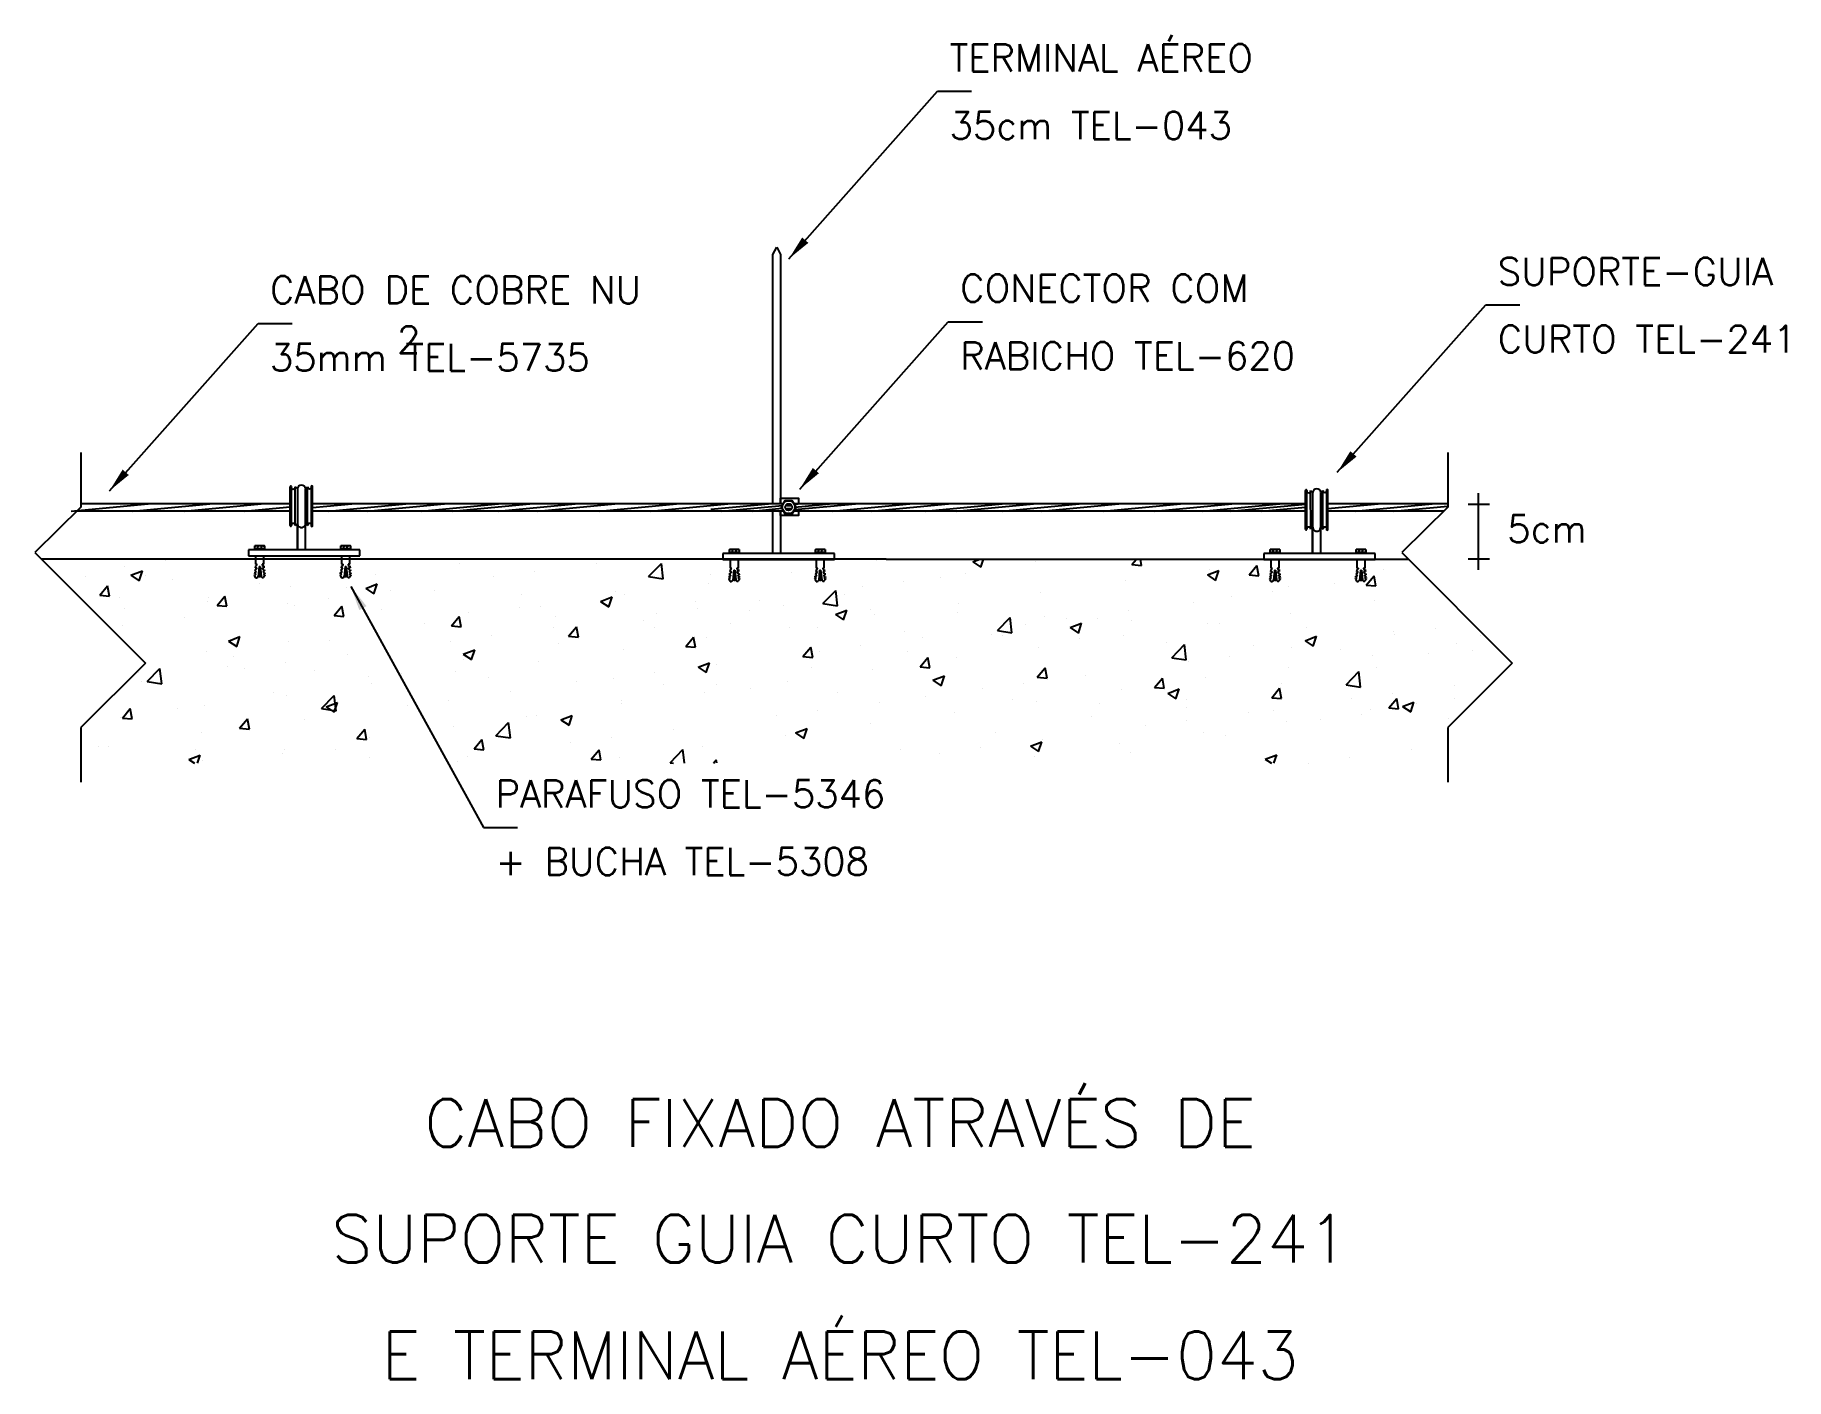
# Model space of a CAD drawing. Header units: millimetres. Extents: x -6308.5 to -6295.7, y -4624.7 to -4614.8.
import ezdxf
from ezdxf.enums import TextEntityAlignment as Align

# ---------------------------------------------------------------- set-up
doc = ezdxf.new("R2010")
doc.units = ezdxf.units.MM
doc.header["$LTSCALE"] = 10
doc.layers.add('Termotécnica', color=7, linetype='Continuous')
doc.styles.add('r140', font='romans.shx')
doc.styles.add('r80', font='romans.shx')

msp = doc.modelspace()

# ---------------------------------------------------------------- texts
at = {"layer": 'Termotécnica', "color": 2, "style": 'r80'}
for s, p in [('TERMINAL AÉREO', (-6301.803, -4615.095)), ('35cm TEL-043', (-6301.803, -4615.592)), ('SUPORTE-GUIA', (-6297.777, -4616.665)), ('CABO DE COBRE NU', (-6306.794, -4616.8)), ('CONECTOR COM', (-6301.725, -4616.787)), ('2', (-6305.861, -4617.166)), ('CURTO TEL-241', (-6297.777, -4617.161)), ('35mm TEL-5735', (-6306.794, -4617.296)), ('RABICHO TEL-620', (-6301.725, -4617.284)), ('5cm', (-6297.707, -4618.555)), ('PARAFUSO TEL-5346', (-6305.138, -4620.502)), ('+ BUCHA TEL-5308', (-6305.138, -4620.998))]:
    msp.add_text(s, height=0.2, dxfattribs=at).set_placement(p)
at = {"layer": 'Termotécnica', "color": 5, "style": 'r140'}
for s, p in [('CABO FIXADO ATRAVÉS DE', (-6302.607, -4623.099)), ('SUPORTE GUIA CURTO TEL-241', (-6302.607, -4623.95)), ('E TERMINAL AÉREO TEL-043', (-6302.607, -4624.805))]:
    msp.add_text(s, height=0.35, dxfattribs=at).set_placement(p, align=Align.BOTTOM_CENTER)

# ---------------------------------------------------------------- blocks, each defined once
blk = doc.blocks.new('*X2')
at = {"color": 0}
for p, q in [((-0.307, 6.436), (-0.307, 6.436)), ((0.615, 6.459), (0.615, 6.459)), ((8.395, 6.442), (8.395, 6.442)), ((9.575, 6.426), (9.664, 6.46)), ((9.675, 6.359), (9.709, 6.46)), ((10.746, 6.452), (10.746, 6.452)), ((11.523, 6.392), (11.58, 6.46)), ((11.643, 6.382), (11.628, 6.46)), ((-1.287, 6.251), (-1.287, 6.251)), ((-0.808, 6.37), (-0.808, 6.37)), ((-0.728, 6.261), (-0.588, 6.315)), ((-0.728, 6.261), (-0.628, 6.194)), ((-0.628, 6.194), (-0.588, 6.315)), ((-0.552, 6.258), (-0.552, 6.258)), ((2.268, 6.27), (2.268, 6.27)), ((3.295, 6.411), (3.295, 6.411)), ((3.708, 6.245), (3.708, 6.245)), ((4.209, 6.311), (4.209, 6.311)), ((4.967, 6.41), (4.967, 6.41)), ((5.608, 6.245), (5.764, 6.407)), ((5.608, 6.245), (5.786, 6.217)), ((5.786, 6.217), (5.764, 6.407)), ((6.364, 6.266), (6.364, 6.266)), ((7.356, 6.292), (7.356, 6.292)), ((9.176, 6.228), (9.176, 6.228)), ((9.483, 6.285), (9.483, 6.285)), ((9.575, 6.426), (9.675, 6.359)), ((10.342, 6.428), (10.342, 6.428)), ((11.523, 6.392), (11.643, 6.382)), ((12.45, 6.266), (12.59, 6.319)), ((12.45, 6.266), (12.549, 6.199)), ((12.474, 6.336), (12.474, 6.336)), ((12.549, 6.199), (12.59, 6.319)), ((12.958, 6.267), (13.054, 6.382)), ((12.958, 6.267), (13.077, 6.256)), ((13.077, 6.256), (13.054, 6.382)), ((14.392, 6.141), (14.489, 6.256)), ((14.512, 6.131), (14.489, 6.256)), ((14.605, 6.329), (14.605, 6.329)), ((-1.11, 6.018), (-1.014, 6.132)), ((-1.11, 6.018), (-0.99, 6.007)), ((-0.99, 6.007), (-1.014, 6.132)), ((-0.219, 6.206), (-0.219, 6.206)), ((0.325, 5.892), (0.421, 6.007)), ((0.444, 5.882), (0.421, 6.007)), ((0.848, 6.161), (0.848, 6.161)), ((1.229, 6.12), (1.229, 6.12)), ((1.916, 6.116), (1.916, 6.116)), ((2.147, 6.101), (2.287, 6.155)), ((2.147, 6.101), (2.246, 6.034)), ((2.246, 6.034), (2.287, 6.155)), ((2.445, 6.078), (2.445, 6.078)), ((2.984, 6.071), (2.984, 6.071)), ((4.051, 6.026), (4.051, 6.026)), ((5.198, 6.066), (5.198, 6.066)), ((5.319, 6.023), (5.319, 6.023)), ((6.346, 6.164), (6.346, 6.164)), ((7.742, 5.914), (7.898, 6.076)), ((7.92, 5.886), (7.898, 6.076)), ((8.01, 6.028), (8.01, 6.028)), ((8.225, 6.12), (8.225, 6.12)), ((8.725, 6.186), (8.725, 6.186)), ((10.408, 6.045), (10.408, 6.045)), ((11.447, 6.195), (11.447, 6.195)), ((13.242, 6.061), (13.242, 6.061)), ((13.439, 6.128), (13.439, 6.128)), ((13.999, 6.16), (13.999, 6.16)), ((14.392, 6.141), (14.512, 6.131)), ((-0.865, 5.983), (-0.865, 5.983)), ((-0.808, 5.851), (-0.808, 5.851)), ((0.203, 5.937), (0.203, 5.937)), ((0.219, 5.992), (0.219, 5.992)), ((0.325, 5.892), (0.444, 5.882)), ((1.187, 5.913), (1.187, 5.913)), ((1.27, 5.892), (1.27, 5.892)), ((1.688, 5.979), (1.688, 5.979)), ((1.759, 5.767), (1.855, 5.881)), ((1.879, 5.756), (1.855, 5.881)), ((2.338, 5.847), (2.338, 5.847)), ((3.405, 5.802), (3.405, 5.802)), ((4.031, 5.866), (4.031, 5.866)), ((4.281, 5.873), (4.281, 5.873)), ((5.021, 5.941), (5.161, 5.995)), ((5.021, 5.941), (5.12, 5.874)), ((5.119, 5.98), (5.119, 5.98)), ((5.12, 5.874), (5.161, 5.995)), ((5.704, 5.788), (5.704, 5.788)), ((6.187, 5.935), (6.187, 5.935)), ((6.204, 5.854), (6.204, 5.854)), ((6.843, 5.827), (6.843, 5.827)), ((6.962, 5.953), (6.962, 5.953)), ((7.254, 5.89), (7.254, 5.89)), ((7.742, 5.914), (7.92, 5.886)), ((7.895, 5.781), (8.035, 5.835)), ((7.995, 5.714), (8.035, 5.835)), ((8.322, 5.845), (8.322, 5.845)), ((9.39, 5.8), (9.39, 5.8)), ((9.398, 5.917), (9.398, 5.917)), ((11.478, 5.828), (11.478, 5.828)), ((12.273, 5.928), (12.273, 5.928)), ((12.741, 5.995), (12.741, 5.995)), ((13.46, 5.798), (13.46, 5.798)), ((14.498, 5.948), (14.498, 5.948)), ((-0.833, 5.647), (-0.833, 5.647)), ((-0.076, 5.746), (-0.076, 5.746)), ((1.759, 5.767), (1.879, 5.756)), ((2.244, 5.604), (2.244, 5.604)), ((2.865, 5.666), (2.865, 5.666)), ((3.194, 5.641), (3.29, 5.756)), ((3.194, 5.641), (3.313, 5.631)), ((3.27, 5.745), (3.27, 5.745)), ((3.313, 5.631), (3.29, 5.756)), ((4.44, 5.621), (4.44, 5.621)), ((4.473, 5.757), (4.473, 5.757)), ((4.628, 5.516), (4.724, 5.63)), ((4.748, 5.505), (4.724, 5.63)), ((5.541, 5.712), (5.541, 5.712)), ((5.677, 5.627), (5.677, 5.627)), ((6.608, 5.667), (6.608, 5.667)), ((7.332, 5.626), (7.332, 5.626)), ((7.676, 5.622), (7.676, 5.622)), ((7.895, 5.781), (7.995, 5.714)), ((8.371, 5.776), (8.371, 5.776)), ((8.744, 5.577), (8.744, 5.577)), ((9.877, 5.583), (10.033, 5.745)), ((9.877, 5.583), (10.055, 5.555)), ((10.055, 5.555), (10.033, 5.745)), ((10.22, 5.663), (10.22, 5.663)), ((10.457, 5.755), (10.457, 5.755)), ((10.721, 5.729), (10.721, 5.729)), ((10.769, 5.621), (10.909, 5.674)), ((10.769, 5.621), (10.869, 5.554)), ((10.869, 5.554), (10.909, 5.674)), ((11.106, 5.728), (11.106, 5.728)), ((11.525, 5.71), (11.525, 5.71)), ((12.449, 5.67), (12.449, 5.67)), ((12.593, 5.665), (12.593, 5.665)), ((13.66, 5.62), (13.66, 5.62)), ((14.728, 5.575), (14.728, 5.575)), ((15.237, 5.604), (15.237, 5.604)), ((0.466, 5.456), (0.606, 5.51)), ((0.466, 5.456), (0.566, 5.389)), ((0.566, 5.389), (0.606, 5.51)), ((1.205, 5.454), (1.205, 5.454)), ((1.699, 5.466), (1.699, 5.466)), ((3.182, 5.456), (3.182, 5.456)), ((3.683, 5.522), (3.683, 5.522)), ((4.511, 5.427), (4.511, 5.427)), ((4.628, 5.516), (4.748, 5.505)), ((6.063, 5.39), (6.159, 5.505)), ((6.063, 5.39), (6.182, 5.38)), ((6.182, 5.38), (6.159, 5.505)), ((6.322, 5.498), (6.322, 5.498)), ((7.497, 5.265), (7.594, 5.379)), ((7.617, 5.254), (7.594, 5.379)), ((8.199, 5.397), (8.199, 5.397)), ((8.957, 5.497), (8.957, 5.497)), ((9.811, 5.531), (9.811, 5.531)), ((9.94, 5.528), (9.94, 5.528)), ((10.384, 5.379), (10.384, 5.379)), ((10.879, 5.486), (10.879, 5.486)), ((11.422, 5.529), (11.422, 5.529)), ((11.947, 5.441), (11.947, 5.441)), ((12.011, 5.252), (12.167, 5.414)), ((12.189, 5.224), (12.167, 5.414)), ((13.014, 5.396), (13.014, 5.396)), ((13.473, 5.372), (13.473, 5.372)), ((13.644, 5.46), (13.784, 5.514)), ((13.644, 5.46), (13.743, 5.393)), ((13.743, 5.393), (13.784, 5.514)), ((14.736, 5.538), (14.736, 5.538)), ((15.501, 5.423), (15.501, 5.423)), ((15.796, 5.529), (15.796, 5.529)), ((0.195, 5.326), (0.195, 5.326)), ((0.451, 5.144), (0.451, 5.144)), ((0.532, 5.265), (0.532, 5.265)), ((1.162, 5.19), (1.162, 5.19)), ((1.919, 5.29), (1.919, 5.29)), ((3.34, 5.296), (3.48, 5.35)), ((3.34, 5.296), (3.44, 5.229)), ((3.344, 5.227), (3.344, 5.227)), ((3.44, 5.229), (3.48, 5.35)), ((4.256, 5.207), (4.256, 5.207)), ((5.295, 5.357), (5.295, 5.357)), ((6.215, 5.136), (6.355, 5.19)), ((6.314, 5.069), (6.355, 5.19)), ((6.436, 5.165), (6.436, 5.165)), ((7.497, 5.265), (7.617, 5.254)), ((7.699, 5.331), (7.699, 5.331)), ((8.773, 5.328), (8.773, 5.328)), ((8.932, 5.139), (9.028, 5.254)), ((9.051, 5.129), (9.028, 5.254)), ((9.373, 5.251), (9.373, 5.251)), ((12.011, 5.252), (12.189, 5.224)), ((12.215, 5.206), (12.215, 5.206)), ((12.716, 5.272), (12.716, 5.272)), ((14.082, 5.351), (14.082, 5.351)), ((14.474, 5.282), (14.474, 5.282)), ((15.15, 5.306), (15.15, 5.306)), ((15.689, 5.336), (15.689, 5.336)), ((-0.634, 5.065), (-0.634, 5.065)), ((-0.602, 4.958), (-0.602, 4.958)), ((-0.53, 4.959), (-0.375, 5.121)), ((-0.53, 4.959), (-0.352, 4.931)), ((-0.352, 4.931), (-0.375, 5.121)), ((0.661, 5.124), (0.661, 5.124)), ((1.518, 5.099), (1.518, 5.099)), ((2.178, 5.026), (2.178, 5.026)), ((2.219, 4.939), (2.219, 4.939)), ((2.586, 5.054), (2.586, 5.054)), ((3.246, 5.079), (3.246, 5.079)), ((3.654, 5.009), (3.654, 5.009)), ((4.721, 4.964), (4.721, 4.964)), ((5.177, 4.999), (5.177, 4.999)), ((5.678, 5.065), (5.678, 5.065)), ((6.215, 5.136), (6.314, 5.069)), ((7.308, 4.96), (7.308, 4.96)), ((7.607, 5.127), (7.607, 5.127)), ((8.347, 5.11), (8.347, 5.11)), ((8.932, 5.139), (9.051, 5.129)), ((9.089, 4.976), (9.229, 5.029)), ((9.089, 4.976), (9.188, 4.909)), ((9.188, 4.909), (9.229, 5.029)), ((10.194, 4.94), (10.194, 4.94)), ((10.366, 5.014), (10.463, 5.128)), ((10.366, 5.014), (10.486, 5.003)), ((10.486, 5.003), (10.463, 5.128)), ((10.952, 5.04), (10.952, 5.04)), ((11.801, 4.888), (11.897, 5.003)), ((11.92, 4.878), (11.897, 5.003)), ((12.425, 5.004), (12.425, 5.004)), ((13.356, 4.935), (13.356, 4.935)), ((13.435, 5.132), (13.435, 5.132)), ((14.146, 4.921), (14.302, 5.083)), ((14.324, 4.893), (14.302, 5.083)), ((14.523, 5.135), (14.523, 5.135)), ((1.011, 4.826), (1.011, 4.826)), ((1.18, 4.789), (1.18, 4.789)), ((1.604, 4.628), (1.76, 4.79)), ((1.782, 4.6), (1.76, 4.79)), ((3.157, 4.733), (3.157, 4.733)), ((3.914, 4.833), (3.914, 4.833)), ((5.274, 4.727), (5.274, 4.727)), ((5.789, 4.919), (5.789, 4.919)), ((6.298, 4.832), (6.298, 4.832)), ((6.441, 4.927), (6.441, 4.927)), ((6.856, 4.874), (6.856, 4.874)), ((7.924, 4.829), (7.924, 4.829)), ((8.992, 4.783), (8.992, 4.783)), ((9.694, 4.874), (9.694, 4.874)), ((10.059, 4.738), (10.059, 4.738)), ((11.398, 4.863), (11.398, 4.863)), ((11.801, 4.888), (11.92, 4.878)), ((11.963, 4.815), (12.103, 4.869)), ((11.963, 4.815), (12.063, 4.748)), ((12.063, 4.748), (12.103, 4.869)), ((12.19, 4.735), (12.19, 4.735)), ((13.235, 4.762), (13.332, 4.877)), ((13.235, 4.762), (13.355, 4.752)), ((13.355, 4.752), (13.332, 4.877)), ((14.146, 4.921), (14.324, 4.893)), ((14.21, 4.749), (14.21, 4.749)), ((14.67, 4.637), (14.766, 4.752)), ((14.711, 4.815), (14.711, 4.815)), ((14.789, 4.627), (14.766, 4.752)), ((15.468, 4.915), (15.468, 4.915)), ((15.477, 4.757), (15.477, 4.757)), ((-0.857, 4.52), (-0.857, 4.52)), ((-0.833, 4.513), (-0.736, 4.628)), ((-0.833, 4.513), (-0.713, 4.503)), ((-0.713, 4.503), (-0.736, 4.628)), ((-0.155, 4.626), (-0.155, 4.626)), ((0.17, 4.661), (0.17, 4.661)), ((0.602, 4.388), (0.698, 4.503)), ((0.722, 4.377), (0.698, 4.503)), ((1.604, 4.628), (1.782, 4.6)), ((1.66, 4.651), (1.8, 4.705)), ((1.66, 4.651), (1.759, 4.584)), ((1.759, 4.584), (1.8, 4.705)), ((2.656, 4.667), (2.656, 4.667)), ((4.108, 4.527), (4.108, 4.527)), ((4.232, 4.542), (4.232, 4.542)), ((4.534, 4.491), (4.674, 4.544)), ((4.634, 4.424), (4.674, 4.544)), ((5.271, 4.692), (5.271, 4.692)), ((7.173, 4.542), (7.173, 4.542)), ((7.673, 4.608), (7.673, 4.608)), ((8.431, 4.708), (8.431, 4.708)), ((9.349, 4.585), (9.349, 4.585)), ((10.359, 4.713), (10.359, 4.713)), ((11.024, 4.535), (11.024, 4.535)), ((11.127, 4.693), (11.127, 4.693)), ((12.195, 4.648), (12.195, 4.648)), ((12.947, 4.583), (12.947, 4.583)), ((13.262, 4.603), (13.262, 4.603)), ((14.33, 4.558), (14.33, 4.558)), ((14.45, 4.616), (14.45, 4.616)), ((14.67, 4.637), (14.789, 4.627)), ((14.837, 4.655), (14.977, 4.709)), ((14.837, 4.655), (14.937, 4.588)), ((14.937, 4.588), (14.977, 4.709)), ((15.002, 4.696), (15.002, 4.696)), ((15.398, 4.513), (15.398, 4.513)), ((0.135, 4.335), (0.135, 4.335)), ((0.602, 4.388), (0.722, 4.377)), ((0.636, 4.401), (0.636, 4.401)), ((1.393, 4.501), (1.393, 4.501)), ((2.037, 4.262), (2.133, 4.377)), ((2.156, 4.252), (2.133, 4.377)), ((2.942, 4.327), (2.942, 4.327)), ((3.222, 4.414), (3.222, 4.414)), ((3.739, 4.296), (3.894, 4.459)), ((3.739, 4.296), (3.917, 4.269)), ((3.917, 4.269), (3.894, 4.459)), ((4.534, 4.491), (4.634, 4.424)), ((5.909, 4.376), (5.909, 4.376)), ((7.284, 4.295), (7.284, 4.295)), ((7.408, 4.331), (7.548, 4.384)), ((7.408, 4.331), (7.508, 4.263)), ((7.508, 4.263), (7.548, 4.384)), ((8.322, 4.445), (8.322, 4.445)), ((9.857, 4.334), (9.857, 4.334)), ((11.689, 4.417), (11.689, 4.417)), ((12.19, 4.483), (12.19, 4.483)), ((12.401, 4.338), (12.401, 4.338)), ((12.669, 4.296), (12.669, 4.296)), ((13.411, 4.466), (13.411, 4.466)), ((13.836, 4.496), (13.836, 4.496)), ((-1.128, 4.169), (-1.128, 4.169)), ((-1.007, 4.167), (-1.007, 4.167)), ((0.061, 4.122), (0.061, 4.122)), ((1.129, 4.077), (1.129, 4.077)), ((1.156, 4.123), (1.156, 4.123)), ((1.775, 4.126), (1.775, 4.126)), ((2.037, 4.262), (2.156, 4.252)), ((2.195, 4.273), (2.195, 4.273)), ((3.471, 4.137), (3.567, 4.252)), ((3.471, 4.137), (3.591, 4.126)), ((3.591, 4.126), (3.567, 4.252)), ((4.651, 4.21), (4.651, 4.21)), ((4.906, 4.011), (5.002, 4.126)), ((5.025, 4.001), (5.002, 4.126)), ((5.152, 4.276), (5.152, 4.276)), ((5.873, 3.965), (6.029, 4.128)), ((6.048, 3.959), (6.029, 4.128)), ((6.273, 4.167), (6.273, 4.167)), ((8.691, 4.134), (8.691, 4.134)), ((9.168, 4.085), (9.168, 4.085)), ((9.668, 4.151), (9.668, 4.151)), ((10.283, 4.17), (10.423, 4.224)), ((10.283, 4.17), (10.382, 4.103)), ((10.382, 4.103), (10.423, 4.224)), ((10.426, 4.251), (10.426, 4.251)), ((11.374, 4.198), (11.374, 4.198)), ((11.503, 4.096), (11.503, 4.096)), ((14.942, 4.126), (14.942, 4.126)), ((-0.021, 4.006), (0.119, 4.06)), ((-0.021, 4.006), (0.048, 3.959)), ((0.086, 3.959), (0.119, 4.06)), ((0.146, 3.995), (0.146, 3.995)), ((2.196, 4.032), (2.196, 4.032)), ((3.264, 3.987), (3.264, 3.987)), ((3.388, 4.044), (3.388, 4.044)), ((4.906, 4.011), (5.025, 4.001)), ((5.246, 4.026), (5.246, 4.026)), ((5.873, 3.965), (5.912, 3.959)), ((6.402, 3.959), (6.437, 4.001)), ((6.444, 3.959), (6.437, 4.001)), ((10.335, 4.048), (10.335, 4.048)), ((13.157, 4.01), (13.297, 4.064)), ((13.157, 4.01), (13.232, 3.959)), ((13.262, 3.959), (13.297, 4.064)), ((13.684, 3.96), (13.684, 3.96)), ((14.185, 4.026), (14.185, 4.026))]:
    blk.add_line(p, q, dxfattribs=at)
blk = doc.blocks.new('*X1')
at = {"color": 0}
for p, q in [((1.815, 6.578), (1.811, 6.582)), ((1.812, 6.576), (1.818, 6.582)), ((1.816, 6.579), (1.813, 6.582)), ((1.818, 6.579), (1.815, 6.582)), ((1.816, 6.579), (1.82, 6.582)), ((1.819, 6.58), (1.817, 6.582)), ((1.82, 6.58), (1.819, 6.582)), ((1.82, 6.58), (1.821, 6.582)), ((1.821, 6.581), (1.82, 6.582)), ((1.822, 6.581), (1.823, 6.582)), ((1.823, 6.581), (1.822, 6.582)), ((1.824, 6.581), (1.825, 6.582)), ((1.824, 6.581), (1.824, 6.582)), ((1.826, 6.582), (1.826, 6.582)), ((1.828, 6.582), (1.828, 6.582)), ((1.829, 6.582), (1.829, 6.582)), ((1.83, 6.582), (1.83, 6.582)), ((1.831, 6.582), (1.831, 6.582)), ((1.835, 6.582), (1.834, 6.582)), ((1.835, 6.582), (1.835, 6.582)), ((1.837, 6.581), (1.836, 6.582)), ((1.837, 6.581), (1.837, 6.582)), ((1.838, 6.581), (1.839, 6.582)), ((1.839, 6.581), (1.838, 6.582)), ((1.839, 6.581), (1.841, 6.582)), ((1.842, 6.58), (1.84, 6.582)), ((1.841, 6.58), (1.842, 6.582)), ((1.842, 6.58), (1.844, 6.582)), ((1.846, 6.578), (1.842, 6.582)), ((1.843, 6.579), (1.846, 6.582)), ((1.849, 6.576), (1.843, 6.582)), ((1.844, 6.578), (1.848, 6.582)), ((1.845, 6.578), (1.85, 6.582)), ((1.85, 6.576), (1.845, 6.582)), ((1.847, 6.577), (1.851, 6.582)), ((1.852, 6.577), (1.847, 6.582)), ((1.848, 6.576), (1.853, 6.582)), ((1.849, 6.576), (1.855, 6.582)), ((1.853, 6.578), (1.849, 6.582)), ((1.854, 6.578), (1.85, 6.582)), ((1.852, 6.578), (1.857, 6.582)), ((1.855, 6.579), (1.852, 6.582)), ((1.856, 6.579), (1.854, 6.582)), ((1.856, 6.579), (1.858, 6.582)), ((1.858, 6.58), (1.856, 6.582)), ((1.859, 6.58), (1.857, 6.582)), ((1.859, 6.58), (1.86, 6.582)), ((1.86, 6.581), (1.859, 6.582)), ((1.861, 6.581), (1.862, 6.582)), ((1.862, 6.581), (1.861, 6.582)), ((1.863, 6.581), (1.864, 6.582)), ((1.863, 6.581), (1.863, 6.582)), ((1.865, 6.582), (1.865, 6.582)), ((1.865, 6.582), (1.865, 6.582)), ((1.869, 6.582), (1.869, 6.582)), ((1.87, 6.582), (1.87, 6.582)), ((1.871, 6.582), (1.871, 6.582)), ((1.872, 6.582), (1.871, 6.582)), ((1.874, 6.582), (1.874, 6.582)), ((1.875, 6.582), (1.875, 6.582)), ((1.876, 6.582), (1.876, 6.582)), ((1.877, 6.581), (1.878, 6.582)), ((1.878, 6.581), (1.877, 6.582)), ((1.879, 6.581), (1.88, 6.582)), ((1.88, 6.581), (1.879, 6.582)), ((1.88, 6.581), (1.881, 6.582)), ((1.883, 6.58), (1.88, 6.582)), ((1.881, 6.58), (1.883, 6.582)), ((1.886, 6.578), (1.882, 6.582)), ((1.883, 6.58), (1.885, 6.582)), ((1.884, 6.579), (1.887, 6.582)), ((1.89, 6.576), (1.884, 6.582)), ((1.885, 6.579), (1.888, 6.582)), ((1.886, 6.578), (1.89, 6.582)), ((1.892, 6.576), (1.886, 6.582)), ((1.888, 6.577), (1.892, 6.582)), ((1.893, 6.577), (1.888, 6.582)), ((1.889, 6.577), (1.894, 6.582)), ((1.894, 6.577), (1.889, 6.582)), ((1.89, 6.576), (1.896, 6.582)), ((1.891, 6.576), (1.897, 6.582)), ((1.895, 6.578), (1.891, 6.582)), ((1.896, 6.579), (1.893, 6.582)), ((1.897, 6.579), (1.895, 6.582)), ((1.896, 6.579), (1.899, 6.582)), ((1.898, 6.58), (1.896, 6.582)), ((1.9, 6.58), (1.898, 6.582)), ((1.899, 6.58), (1.901, 6.582)), ((1.901, 6.581), (1.9, 6.582)), ((1.901, 6.581), (1.903, 6.582)), ((1.903, 6.581), (1.902, 6.582)), ((1.904, 6.581), (1.903, 6.582)), ((1.904, 6.581), (1.904, 6.582)), ((1.905, 6.582), (1.905, 6.582)), ((1.906, 6.582), (1.906, 6.582)), ((1.91, 6.582), (1.91, 6.582)), ((1.91, 6.582), (1.91, 6.582)), ((1.911, 6.582), (1.912, 6.582)), ((1.912, 6.582), (1.912, 6.582)), ((1.915, 6.582), (1.915, 6.582)), ((1.916, 6.582), (1.917, 6.582)), ((1.916, 6.582), (1.916, 6.582)), ((1.918, 6.581), (1.918, 6.582)), ((1.918, 6.581), (1.918, 6.582)), ((1.919, 6.581), (1.92, 6.582)), ((1.921, 6.58), (1.919, 6.582)), ((1.921, 6.58), (1.922, 6.582)), ((1.924, 6.579), (1.921, 6.582)), ((1.922, 6.58), (1.924, 6.582)), ((1.923, 6.58), (1.926, 6.582)), ((1.927, 6.578), (1.923, 6.582)), ((1.924, 6.579), (1.927, 6.582)), ((1.926, 6.578), (1.929, 6.582))]:
    blk.add_line(p, q, dxfattribs=at)

# ---------------------------------------------------------------- linework, layer by layer
at = {"layer": 'Termotécnica', "color": 2}
for p, q in [((-6302.982, -4616.471), (-6301.891, -4615.241)), ((-6301.891, -4615.241), (-6301.641, -4615.241)), ((-6303.101, -4616.441), (-6303.072, -4616.387)), ((-6303.072, -4616.387), (-6303.045, -4616.441)), ((-6303.101, -4618.269), (-6303.101, -4616.441)), ((-6303.045, -4616.441), (-6303.045, -4618.269)), ((-6298.955, -4618.04), (-6297.864, -4616.811)), ((-6297.864, -4616.811), (-6297.614, -4616.811)), ((-6307.972, -4618.175), (-6306.881, -4616.946)), ((-6306.881, -4616.946), (-6306.631, -4616.946)), ((-6302.903, -4618.163), (-6301.812, -4616.934)), ((-6301.812, -4616.934), (-6301.562, -4616.934)), ((-6306.645, -4618.185), (-6306.645, -4618.147)), ((-6306.645, -4618.207), (-6306.645, -4618.185)), ((-6306.645, -4618.43), (-6306.645, -4618.207)), ((-6306.637, -4618.43), (-6306.637, -4618.147)), ((-6306.608, -4618.43), (-6306.608, -4618.147)), ((-6306.608, -4618.147), (-6306.593, -4618.162)), ((-6306.593, -4618.162), (-6306.593, -4618.423)), ((-6306.533, -4618.162), (-6306.518, -4618.147)), ((-6306.533, -4618.417), (-6306.533, -4618.163)), ((-6306.518, -4618.43), (-6306.518, -4618.147)), ((-6306.488, -4618.438), (-6306.488, -4618.14)), ((-6306.481, -4618.43), (-6306.481, -4618.147)), ((-6299.188, -4618.212), (-6299.188, -4618.174)), ((-6299.188, -4618.234), (-6299.188, -4618.212)), ((-6299.188, -4618.457), (-6299.188, -4618.234)), ((-6299.18, -4618.457), (-6299.18, -4618.174)), ((-6299.151, -4618.174), (-6299.136, -4618.189)), ((-6299.15, -4618.457), (-6299.151, -4618.174)), ((-6299.136, -4618.189), (-6299.136, -4618.45)), ((-6299.076, -4618.189), (-6299.061, -4618.174)), ((-6299.075, -4618.444), (-6299.076, -4618.19)), ((-6299.061, -4618.457), (-6299.061, -4618.174)), ((-6299.031, -4618.465), (-6299.031, -4618.167)), ((-6299.024, -4618.457), (-6299.024, -4618.174)), ((-6297.921, -4618.194), (-6297.921, -4618.756)), ((-6306.645, -4618.325), (-6308.211, -4618.325)), ((-6308.182, -4618.269), (-6306.645, -4618.269)), ((-6306.481, -4618.269), (-6303.101, -4618.269)), ((-6303.101, -4618.325), (-6306.481, -4618.325)), ((-6303.101, -4618.269), (-6303.023, -4618.269)), ((-6303.022, -4618.325), (-6303.101, -4618.325)), ((-6303.101, -4618.636), (-6303.101, -4618.325)), ((-6303.045, -4618.324), (-6303.045, -4618.636)), ((-6302.962, -4618.286), (-6303.008, -4618.286)), ((-6302.963, -4618.308), (-6303.008, -4618.308)), ((-6299.188, -4618.325), (-6302.949, -4618.325)), ((-6302.947, -4618.269), (-6299.188, -4618.269)), ((-6299.024, -4618.269), (-6298.144, -4618.269)), ((-6298.173, -4618.325), (-6299.024, -4618.325)), ((-6297.838, -4618.276), (-6297.994, -4618.276)), ((-6306.593, -4618.416), (-6306.608, -4618.43)), ((-6306.593, -4618.416), (-6306.593, -4618.609)), ((-6306.593, -4618.609), (-6306.593, -4618.416)), ((-6306.593, -4618.609), (-6306.593, -4618.416)), ((-6306.533, -4618.416), (-6306.518, -4618.43)), ((-6306.533, -4618.609), (-6306.533, -4618.416)), ((-6299.136, -4618.443), (-6299.15, -4618.457)), ((-6299.136, -4618.636), (-6299.136, -4618.443)), ((-6299.136, -4618.636), (-6299.136, -4618.443)), ((-6299.136, -4618.443), (-6299.136, -4618.636)), ((-6299.076, -4618.443), (-6299.061, -4618.457)), ((-6299.076, -4618.636), (-6299.076, -4618.443)), ((-6306.952, -4618.609), (-6306.952, -4618.653)), ((-6306.457, -4618.609), (-6306.952, -4618.609)), ((-6306.133, -4618.609), (-6306.457, -4618.609)), ((-6306.133, -4618.653), (-6306.133, -4618.609)), ((-6306.952, -4618.653), (-6306.133, -4618.653)), ((-6303.467, -4618.636), (-6303.467, -4618.68)), ((-6302.971, -4618.636), (-6303.467, -4618.636)), ((-6303.467, -4618.68), (-6302.647, -4618.68)), ((-6302.647, -4618.636), (-6302.971, -4618.636)), ((-6302.647, -4618.68), (-6302.647, -4618.636)), ((-6299.495, -4618.636), (-6299.495, -4618.68)), ((-6298.999, -4618.636), (-6299.495, -4618.636)), ((-6299.495, -4618.68), (-6298.676, -4618.68)), ((-6298.676, -4618.636), (-6298.999, -4618.636)), ((-6298.676, -4618.68), (-6298.676, -4618.636)), ((-6297.838, -4618.678), (-6297.994, -4618.678)), ((-6306.2, -4618.88), (-6305.226, -4620.648)), ((-6305.226, -4620.648), (-6304.976, -4620.648))]:
    msp.add_line(p, q, dxfattribs=at)
at = {"layer": 'Termotécnica', "color": 1}
for p, q in [((-6308.182, -4617.895), (-6308.182, -4618.296)), ((-6298.144, -4617.895), (-6298.144, -4618.296)), ((-6308.182, -4618.296), (-6308.52, -4618.63)), ((-6308.254, -4618.325), (-6307.663, -4618.269)), ((-6307.801, -4618.325), (-6307.209, -4618.269)), ((-6307.424, -4618.325), (-6306.832, -4618.269)), ((-6306.981, -4618.325), (-6306.645, -4618.293)), ((-6306.481, -4618.299), (-6306.167, -4618.269)), ((-6306.362, -4618.325), (-6305.77, -4618.269)), ((-6306.078, -4618.325), (-6305.487, -4618.269)), ((-6305.682, -4618.325), (-6305.09, -4618.269)), ((-6305.452, -4618.325), (-6304.861, -4618.269)), ((-6305.117, -4618.325), (-6304.525, -4618.269)), ((-6304.826, -4618.325), (-6304.235, -4618.269)), ((-6304.373, -4618.325), (-6303.781, -4618.269)), ((-6303.996, -4618.325), (-6303.404, -4618.269)), ((-6303.555, -4618.312), (-6303.106, -4618.269)), ((-6303.476, -4618.325), (-6303.03, -4618.283)), ((-6303.251, -4618.325), (-6303.031, -4618.304)), ((-6303.058, -4618.325), (-6303.024, -4618.322)), ((-6302.944, -4618.275), (-6302.885, -4618.269)), ((-6302.942, -4618.314), (-6302.466, -4618.269)), ((-6302.938, -4618.296), (-6302.659, -4618.269)), ((-6302.661, -4618.325), (-6302.069, -4618.269)), ((-6302.377, -4618.325), (-6301.786, -4618.269)), ((-6301.981, -4618.325), (-6301.389, -4618.269)), ((-6301.751, -4618.325), (-6301.16, -4618.269)), ((-6301.416, -4618.325), (-6300.824, -4618.269)), ((-6301.125, -4618.325), (-6300.534, -4618.269)), ((-6300.672, -4618.325), (-6300.08, -4618.269)), ((-6300.295, -4618.325), (-6299.703, -4618.269)), ((-6299.943, -4618.325), (-6299.352, -4618.269)), ((-6299.738, -4618.325), (-6299.188, -4618.273)), ((-6299.512, -4618.325), (-6299.188, -4618.295)), ((-6299.024, -4618.307), (-6298.629, -4618.269)), ((-6298.823, -4618.325), (-6298.232, -4618.269)), ((-6298.54, -4618.325), (-6298.144, -4618.288)), ((-6298.144, -4618.296), (-6298.481, -4618.63)), ((-6306.905, -4618.601), (-6306.905, -4618.58)), ((-6306.833, -4618.601), (-6306.905, -4618.601)), ((-6306.889, -4618.601), (-6306.889, -4618.609)), ((-6306.882, -4618.601), (-6306.882, -4618.584)), ((-6306.857, -4618.601), (-6306.857, -4618.584)), ((-6306.852, -4618.601), (-6306.852, -4618.609)), ((-6306.833, -4618.58), (-6306.833, -4618.601)), ((-6306.274, -4618.601), (-6306.274, -4618.58)), ((-6306.202, -4618.601), (-6306.274, -4618.601)), ((-6306.257, -4618.601), (-6306.257, -4618.609)), ((-6306.251, -4618.601), (-6306.251, -4618.584)), ((-6306.226, -4618.601), (-6306.226, -4618.584)), ((-6306.221, -4618.601), (-6306.221, -4618.609)), ((-6306.202, -4618.58), (-6306.202, -4618.601)), ((-6303.419, -4618.628), (-6303.419, -4618.607)), ((-6303.396, -4618.628), (-6303.396, -4618.611)), ((-6303.371, -4618.628), (-6303.371, -4618.611)), ((-6303.348, -4618.607), (-6303.348, -4618.628)), ((-6302.788, -4618.628), (-6302.788, -4618.607)), ((-6302.765, -4618.628), (-6302.765, -4618.611)), ((-6302.74, -4618.628), (-6302.74, -4618.611)), ((-6302.716, -4618.607), (-6302.716, -4618.628)), ((-6299.448, -4618.628), (-6299.448, -4618.607)), ((-6299.425, -4618.628), (-6299.425, -4618.611)), ((-6299.4, -4618.628), (-6299.4, -4618.611)), ((-6299.376, -4618.607), (-6299.376, -4618.628)), ((-6298.816, -4618.628), (-6298.816, -4618.607)), ((-6298.794, -4618.628), (-6298.794, -4618.611)), ((-6298.769, -4618.628), (-6298.769, -4618.611)), ((-6298.745, -4618.607), (-6298.745, -4618.628)), ((-6308.52, -4618.63), (-6307.708, -4619.441)), ((-6306.903, -4618.753), (-6306.905, -4618.765)), ((-6306.9, -4618.727), (-6306.902, -4618.742)), ((-6306.902, -4618.742), (-6306.89, -4618.742)), ((-6306.9, -4618.653), (-6306.9, -4618.716)), ((-6306.9, -4618.716), (-6306.888, -4618.716)), ((-6306.874, -4618.733), (-6306.881, -4618.805)), ((-6306.876, -4618.753), (-6306.864, -4618.753)), ((-6306.875, -4618.746), (-6306.865, -4618.746)), ((-6306.875, -4618.749), (-6306.865, -4618.749)), ((-6306.874, -4618.733), (-6306.866, -4618.733)), ((-6306.874, -4618.734), (-6306.866, -4618.734)), ((-6306.874, -4618.738), (-6306.866, -4618.738)), ((-6306.874, -4618.742), (-6306.865, -4618.742)), ((-6306.866, -4618.733), (-6306.858, -4618.804)), ((-6306.84, -4618.716), (-6306.851, -4618.716)), ((-6306.838, -4618.742), (-6306.849, -4618.742)), ((-6306.84, -4618.716), (-6306.84, -4618.653)), ((-6306.84, -4618.727), (-6306.838, -4618.742)), ((-6306.836, -4618.753), (-6306.835, -4618.765)), ((-6306.272, -4618.753), (-6306.274, -4618.765)), ((-6306.269, -4618.727), (-6306.271, -4618.742)), ((-6306.271, -4618.742), (-6306.259, -4618.742)), ((-6306.269, -4618.653), (-6306.269, -4618.716)), ((-6306.269, -4618.716), (-6306.257, -4618.716)), ((-6306.242, -4618.733), (-6306.25, -4618.805)), ((-6306.244, -4618.749), (-6306.233, -4618.749)), ((-6306.244, -4618.753), (-6306.233, -4618.753)), ((-6306.243, -4618.738), (-6306.235, -4618.738)), ((-6306.243, -4618.742), (-6306.234, -4618.742)), ((-6306.243, -4618.746), (-6306.234, -4618.746)), ((-6306.242, -4618.733), (-6306.235, -4618.733)), ((-6306.242, -4618.734), (-6306.235, -4618.734)), ((-6306.235, -4618.733), (-6306.226, -4618.804)), ((-6306.208, -4618.716), (-6306.22, -4618.716)), ((-6306.206, -4618.742), (-6306.218, -4618.742)), ((-6306.208, -4618.716), (-6306.208, -4618.653)), ((-6306.208, -4618.727), (-6306.206, -4618.742)), ((-6306.205, -4618.753), (-6306.203, -4618.765)), ((-6303.348, -4618.628), (-6303.419, -4618.628)), ((-6303.414, -4618.754), (-6303.416, -4618.769)), ((-6303.414, -4618.68), (-6303.414, -4618.743)), ((-6303.414, -4618.743), (-6303.403, -4618.743)), ((-6303.403, -4618.628), (-6303.403, -4618.636)), ((-6303.366, -4618.628), (-6303.366, -4618.636)), ((-6303.354, -4618.743), (-6303.366, -4618.743)), ((-6303.354, -4618.743), (-6303.354, -4618.68)), ((-6303.354, -4618.754), (-6303.352, -4618.769)), ((-6302.716, -4618.628), (-6302.788, -4618.628)), ((-6302.783, -4618.754), (-6302.785, -4618.769)), ((-6302.783, -4618.68), (-6302.783, -4618.743)), ((-6302.783, -4618.743), (-6302.771, -4618.743)), ((-6302.772, -4618.628), (-6302.772, -4618.636)), ((-6302.735, -4618.628), (-6302.735, -4618.636)), ((-6302.723, -4618.743), (-6302.734, -4618.743)), ((-6302.723, -4618.743), (-6302.723, -4618.68)), ((-6302.723, -4618.754), (-6302.721, -4618.769)), ((-6299.376, -4618.628), (-6299.448, -4618.628)), ((-6299.443, -4618.754), (-6299.445, -4618.769)), ((-6299.443, -4618.68), (-6299.443, -4618.743)), ((-6299.443, -4618.743), (-6299.431, -4618.743)), ((-6299.431, -4618.628), (-6299.431, -4618.636)), ((-6299.395, -4618.628), (-6299.395, -4618.636)), ((-6299.382, -4618.743), (-6299.394, -4618.743)), ((-6299.382, -4618.743), (-6299.382, -4618.68)), ((-6299.382, -4618.754), (-6299.381, -4618.769)), ((-6298.745, -4618.628), (-6298.816, -4618.628)), ((-6298.812, -4618.754), (-6298.814, -4618.769)), ((-6298.812, -4618.68), (-6298.812, -4618.743)), ((-6298.812, -4618.743), (-6298.8, -4618.743)), ((-6298.8, -4618.628), (-6298.8, -4618.636)), ((-6298.763, -4618.628), (-6298.763, -4618.636)), ((-6298.751, -4618.743), (-6298.763, -4618.743)), ((-6298.751, -4618.743), (-6298.751, -4618.68)), ((-6298.751, -4618.754), (-6298.749, -4618.769)), ((-6298.481, -4618.63), (-6297.67, -4619.441)), ((-6306.908, -4618.793), (-6306.909, -4618.798)), ((-6306.909, -4618.798), (-6306.9, -4618.815)), ((-6306.906, -4618.777), (-6306.907, -4618.785)), ((-6306.907, -4618.785), (-6306.898, -4618.785)), ((-6306.905, -4618.765), (-6306.895, -4618.765)), ((-6306.869, -4618.809), (-6306.881, -4618.801)), ((-6306.88, -4618.794), (-6306.859, -4618.794)), ((-6306.88, -4618.798), (-6306.858, -4618.798)), ((-6306.879, -4618.783), (-6306.86, -4618.783)), ((-6306.879, -4618.787), (-6306.86, -4618.787)), ((-6306.879, -4618.791), (-6306.859, -4618.791)), ((-6306.879, -4618.802), (-6306.86, -4618.802)), ((-6306.878, -4618.776), (-6306.861, -4618.776)), ((-6306.878, -4618.779), (-6306.861, -4618.779)), ((-6306.877, -4618.764), (-6306.863, -4618.764)), ((-6306.877, -4618.768), (-6306.862, -4618.768)), ((-6306.877, -4618.772), (-6306.862, -4618.772)), ((-6306.876, -4618.757), (-6306.864, -4618.757)), ((-6306.876, -4618.761), (-6306.863, -4618.761)), ((-6306.874, -4618.806), (-6306.865, -4618.806)), ((-6306.858, -4618.8), (-6306.869, -4618.809)), ((-6306.835, -4618.765), (-6306.844, -4618.765)), ((-6306.831, -4618.798), (-6306.842, -4618.812)), ((-6306.832, -4618.785), (-6306.841, -4618.785)), ((-6306.84, -4618.809), (-6306.84, -4618.809)), ((-6306.833, -4618.777), (-6306.832, -4618.785)), ((-6306.831, -4618.793), (-6306.831, -4618.798)), ((-6306.278, -4618.798), (-6306.277, -4618.793)), ((-6306.278, -4618.798), (-6306.268, -4618.815)), ((-6306.276, -4618.785), (-6306.275, -4618.777)), ((-6306.276, -4618.785), (-6306.267, -4618.785)), ((-6306.274, -4618.765), (-6306.264, -4618.765)), ((-6306.251, -4618.793), (-6306.251, -4618.793)), ((-6306.249, -4618.794), (-6306.228, -4618.794)), ((-6306.249, -4618.798), (-6306.227, -4618.798)), ((-6306.238, -4618.809), (-6306.249, -4618.801)), ((-6306.248, -4618.787), (-6306.229, -4618.787)), ((-6306.248, -4618.791), (-6306.228, -4618.791)), ((-6306.248, -4618.802), (-6306.229, -4618.802)), ((-6306.247, -4618.776), (-6306.23, -4618.776)), ((-6306.247, -4618.779), (-6306.23, -4618.779)), ((-6306.247, -4618.783), (-6306.229, -4618.783)), ((-6306.246, -4618.768), (-6306.231, -4618.768)), ((-6306.246, -4618.772), (-6306.23, -4618.772)), ((-6306.245, -4618.757), (-6306.232, -4618.757)), ((-6306.245, -4618.761), (-6306.232, -4618.761)), ((-6306.245, -4618.764), (-6306.231, -4618.764)), ((-6306.243, -4618.806), (-6306.233, -4618.806)), ((-6306.227, -4618.8), (-6306.238, -4618.809)), ((-6306.203, -4618.765), (-6306.213, -4618.765)), ((-6306.201, -4618.785), (-6306.21, -4618.785)), ((-6306.199, -4618.798), (-6306.21, -4618.812)), ((-6306.202, -4618.777), (-6306.201, -4618.785)), ((-6306.2, -4618.793), (-6306.199, -4618.798)), ((-6303.423, -4618.82), (-6303.424, -4618.825)), ((-6303.424, -4618.825), (-6303.414, -4618.842)), ((-6303.421, -4618.804), (-6303.422, -4618.812)), ((-6303.422, -4618.812), (-6303.413, -4618.812)), ((-6303.418, -4618.78), (-6303.419, -4618.792)), ((-6303.419, -4618.792), (-6303.41, -4618.792)), ((-6303.416, -4618.769), (-6303.405, -4618.769)), ((-6303.388, -4618.76), (-6303.395, -4618.832)), ((-6303.395, -4618.825), (-6303.373, -4618.825)), ((-6303.383, -4618.836), (-6303.395, -4618.828)), ((-6303.394, -4618.818), (-6303.374, -4618.818)), ((-6303.394, -4618.821), (-6303.373, -4618.821)), ((-6303.394, -4618.829), (-6303.374, -4618.829)), ((-6303.393, -4618.806), (-6303.375, -4618.806)), ((-6303.393, -4618.81), (-6303.375, -4618.81)), ((-6303.393, -4618.814), (-6303.374, -4618.814)), ((-6303.392, -4618.799), (-6303.376, -4618.799)), ((-6303.392, -4618.803), (-6303.376, -4618.803)), ((-6303.391, -4618.788), (-6303.377, -4618.788)), ((-6303.391, -4618.791), (-6303.377, -4618.791)), ((-6303.391, -4618.795), (-6303.377, -4618.795)), ((-6303.39, -4618.78), (-6303.378, -4618.78)), ((-6303.39, -4618.784), (-6303.378, -4618.784)), ((-6303.389, -4618.769), (-6303.38, -4618.769)), ((-6303.389, -4618.773), (-6303.379, -4618.773)), ((-6303.389, -4618.776), (-6303.379, -4618.776)), ((-6303.388, -4618.76), (-6303.381, -4618.76)), ((-6303.388, -4618.761), (-6303.381, -4618.761)), ((-6303.388, -4618.765), (-6303.38, -4618.765)), ((-6303.388, -4618.833), (-6303.379, -4618.833)), ((-6303.373, -4618.827), (-6303.383, -4618.836)), ((-6303.381, -4618.76), (-6303.372, -4618.831)), ((-6303.352, -4618.769), (-6303.364, -4618.769)), ((-6303.349, -4618.792), (-6303.359, -4618.792)), ((-6303.347, -4618.812), (-6303.356, -4618.812)), ((-6303.345, -4618.825), (-6303.356, -4618.839)), ((-6303.354, -4618.836), (-6303.354, -4618.836)), ((-6303.351, -4618.78), (-6303.349, -4618.792)), ((-6303.348, -4618.804), (-6303.347, -4618.812)), ((-6303.346, -4618.82), (-6303.345, -4618.825)), ((-6302.792, -4618.825), (-6302.791, -4618.82)), ((-6302.792, -4618.825), (-6302.783, -4618.842)), ((-6302.79, -4618.812), (-6302.789, -4618.804)), ((-6302.79, -4618.812), (-6302.781, -4618.812)), ((-6302.786, -4618.78), (-6302.788, -4618.792)), ((-6302.788, -4618.792), (-6302.778, -4618.792)), ((-6302.785, -4618.769), (-6302.773, -4618.769)), ((-6302.765, -4618.82), (-6302.765, -4618.82)), ((-6302.757, -4618.76), (-6302.764, -4618.832)), ((-6302.752, -4618.836), (-6302.764, -4618.828)), ((-6302.763, -4618.821), (-6302.742, -4618.821)), ((-6302.763, -4618.825), (-6302.742, -4618.825)), ((-6302.762, -4618.81), (-6302.743, -4618.81)), ((-6302.762, -4618.814), (-6302.743, -4618.814)), ((-6302.762, -4618.818), (-6302.742, -4618.818)), ((-6302.762, -4618.829), (-6302.743, -4618.829)), ((-6302.761, -4618.799), (-6302.745, -4618.799)), ((-6302.761, -4618.803), (-6302.744, -4618.803)), ((-6302.761, -4618.806), (-6302.744, -4618.806)), ((-6302.76, -4618.791), (-6302.746, -4618.791)), ((-6302.76, -4618.795), (-6302.745, -4618.795)), ((-6302.759, -4618.78), (-6302.747, -4618.78)), ((-6302.759, -4618.784), (-6302.747, -4618.784)), ((-6302.759, -4618.788), (-6302.746, -4618.788)), ((-6302.758, -4618.773), (-6302.748, -4618.773)), ((-6302.758, -4618.776), (-6302.748, -4618.776)), ((-6302.757, -4618.76), (-6302.75, -4618.76)), ((-6302.757, -4618.761), (-6302.749, -4618.761)), ((-6302.757, -4618.765), (-6302.749, -4618.765)), ((-6302.757, -4618.769), (-6302.748, -4618.769)), ((-6302.757, -4618.833), (-6302.748, -4618.833)), ((-6302.741, -4618.827), (-6302.752, -4618.836)), ((-6302.75, -4618.76), (-6302.741, -4618.831)), ((-6302.721, -4618.769), (-6302.732, -4618.769)), ((-6302.718, -4618.792), (-6302.727, -4618.792)), ((-6302.714, -4618.825), (-6302.725, -4618.839)), ((-6302.715, -4618.812), (-6302.724, -4618.812)), ((-6302.719, -4618.78), (-6302.718, -4618.792)), ((-6302.716, -4618.804), (-6302.715, -4618.812)), ((-6302.714, -4618.82), (-6302.714, -4618.825)), ((-6299.451, -4618.82), (-6299.452, -4618.825)), ((-6299.452, -4618.825), (-6299.443, -4618.842)), ((-6299.449, -4618.804), (-6299.45, -4618.812)), ((-6299.45, -4618.812), (-6299.441, -4618.812)), ((-6299.446, -4618.78), (-6299.448, -4618.792)), ((-6299.448, -4618.792), (-6299.438, -4618.792)), ((-6299.445, -4618.769), (-6299.433, -4618.769)), ((-6299.416, -4618.76), (-6299.424, -4618.832)), ((-6299.423, -4618.821), (-6299.402, -4618.821)), ((-6299.423, -4618.825), (-6299.401, -4618.825)), ((-6299.412, -4618.836), (-6299.423, -4618.828)), ((-6299.422, -4618.81), (-6299.403, -4618.81)), ((-6299.422, -4618.814), (-6299.403, -4618.814)), ((-6299.422, -4618.818), (-6299.402, -4618.818)), ((-6299.422, -4618.829), (-6299.403, -4618.829)), ((-6299.421, -4618.803), (-6299.404, -4618.803)), ((-6299.421, -4618.806), (-6299.404, -4618.806)), ((-6299.42, -4618.791), (-6299.406, -4618.791)), ((-6299.42, -4618.795), (-6299.405, -4618.795)), ((-6299.42, -4618.799), (-6299.405, -4618.799)), ((-6299.419, -4618.784), (-6299.406, -4618.784)), ((-6299.419, -4618.788), (-6299.406, -4618.788)), ((-6299.418, -4618.773), (-6299.408, -4618.773)), ((-6299.418, -4618.776), (-6299.407, -4618.776)), ((-6299.418, -4618.78), (-6299.407, -4618.78)), ((-6299.417, -4618.765), (-6299.409, -4618.765)), ((-6299.417, -4618.769), (-6299.408, -4618.769)), ((-6299.417, -4618.833), (-6299.407, -4618.833)), ((-6299.416, -4618.76), (-6299.409, -4618.76)), ((-6299.416, -4618.761), (-6299.409, -4618.761)), ((-6299.401, -4618.827), (-6299.412, -4618.836)), ((-6299.409, -4618.76), (-6299.401, -4618.831)), ((-6299.381, -4618.769), (-6299.392, -4618.769)), ((-6299.378, -4618.792), (-6299.387, -4618.792)), ((-6299.375, -4618.812), (-6299.384, -4618.812)), ((-6299.374, -4618.825), (-6299.384, -4618.839)), ((-6299.383, -4618.836), (-6299.383, -4618.836)), ((-6299.379, -4618.78), (-6299.378, -4618.792)), ((-6299.376, -4618.804), (-6299.375, -4618.812)), ((-6299.374, -4618.82), (-6299.374, -4618.825)), ((-6298.821, -4618.825), (-6298.82, -4618.82)), ((-6298.821, -4618.825), (-6298.811, -4618.842)), ((-6298.819, -4618.812), (-6298.818, -4618.804)), ((-6298.819, -4618.812), (-6298.81, -4618.812)), ((-6298.815, -4618.78), (-6298.816, -4618.792)), ((-6298.816, -4618.792), (-6298.807, -4618.792)), ((-6298.814, -4618.769), (-6298.802, -4618.769)), ((-6298.794, -4618.82), (-6298.794, -4618.82)), ((-6298.785, -4618.76), (-6298.793, -4618.832)), ((-6298.792, -4618.825), (-6298.77, -4618.825)), ((-6298.781, -4618.836), (-6298.792, -4618.828)), ((-6298.791, -4618.814), (-6298.771, -4618.814)), ((-6298.791, -4618.818), (-6298.771, -4618.818)), ((-6298.791, -4618.821), (-6298.771, -4618.821)), ((-6298.791, -4618.829), (-6298.772, -4618.829)), ((-6298.79, -4618.806), (-6298.772, -4618.806)), ((-6298.79, -4618.81), (-6298.772, -4618.81)), ((-6298.789, -4618.795), (-6298.774, -4618.795)), ((-6298.789, -4618.799), (-6298.773, -4618.799)), ((-6298.789, -4618.803), (-6298.773, -4618.803)), ((-6298.788, -4618.788), (-6298.775, -4618.788)), ((-6298.788, -4618.791), (-6298.774, -4618.791)), ((-6298.787, -4618.776), (-6298.776, -4618.776)), ((-6298.787, -4618.78), (-6298.776, -4618.78)), ((-6298.787, -4618.784), (-6298.775, -4618.784)), ((-6298.786, -4618.765), (-6298.777, -4618.765)), ((-6298.786, -4618.769), (-6298.777, -4618.769)), ((-6298.786, -4618.773), (-6298.777, -4618.773)), ((-6298.786, -4618.833), (-6298.776, -4618.833)), ((-6298.785, -4618.76), (-6298.778, -4618.76)), ((-6298.785, -4618.761), (-6298.778, -4618.761)), ((-6298.77, -4618.827), (-6298.781, -4618.836)), ((-6298.778, -4618.76), (-6298.769, -4618.831)), ((-6298.749, -4618.769), (-6298.761, -4618.769)), ((-6298.746, -4618.792), (-6298.756, -4618.792)), ((-6298.744, -4618.812), (-6298.753, -4618.812)), ((-6298.742, -4618.825), (-6298.753, -4618.839)), ((-6298.748, -4618.78), (-6298.746, -4618.792)), ((-6298.745, -4618.804), (-6298.744, -4618.812)), ((-6298.743, -4618.82), (-6298.742, -4618.825)), ((-6307.708, -4619.441), (-6308.182, -4619.915)), ((-6297.67, -4619.441), (-6298.144, -4619.915)), ((-6308.182, -4619.915), (-6308.182, -4620.316)), ((-6298.144, -4619.915), (-6298.144, -4620.316))]:
    msp.add_line(p, q, dxfattribs=at)
at = {"layer": 'Termotécnica', "color": 3}
for q in [(-6308.473, -4618.677), (-6298.435, -4618.677)]:
    msp.add_line((-6302.269, -4618.677), q, dxfattribs=at)
at = {"layer": 'Termotécnica', "color": 2}
for points in [[(-6303.045, -4618.269), (-6303.045, -4618.23), (-6302.913, -4618.23), (-6302.913, -4618.269)], [(-6303.045, -4618.358), (-6303.045, -4618.324)], [(-6302.913, -4618.325), (-6302.913, -4618.358), (-6303.045, -4618.358)]]:
    msp.add_lwpolyline(points, dxfattribs=at)
msp.add_lwpolyline([(-6302.93, -4618.296), (-6302.958, -4618.249), (-6303.013, -4618.249), (-6303.04, -4618.296), (-6303.013, -4618.344), (-6302.958, -4618.344)], close=True, dxfattribs=at)
at = {"layer": 'Termotécnica', "color": 1}
for points in [[(-6306.833, -4618.58), (-6306.905, -4618.58)], [(-6306.202, -4618.58), (-6306.274, -4618.58)], [(-6303.348, -4618.607), (-6303.419, -4618.607)], [(-6302.716, -4618.607), (-6302.788, -4618.607)], [(-6299.376, -4618.607), (-6299.448, -4618.607)], [(-6298.745, -4618.607), (-6298.816, -4618.607)]]:
    msp.add_lwpolyline(points, dxfattribs=at)
at = {"layer": 'Termotécnica', "color": 2}
for radius in [0.0467, 0.0254]:
    msp.add_circle((-6302.985, -4618.296), radius, dxfattribs=at)
for centre, radius, start, end in [((-6306.641, -4618.145), 0.00448, 326.3184, 213.6986), ((-6306.623, -4618.149), 0.015, 175.2449, 4.7722), ((-6306.563, -4618.164), 0.0299, 3.8226, 176.1944), ((-6306.503, -4618.147), 0.0149, 180.0085, 0.0085), ((-6306.485, -4618.145), 0.00459, 324.2594, 215.7576), ((-6299.184, -4618.172), 0.00448, 326.3184, 213.6986), ((-6299.165, -4618.176), 0.015, 175.2449, 4.7722), ((-6299.106, -4618.191), 0.0299, 3.8226, 176.1944), ((-6299.046, -4618.174), 0.0149, 180.0085, 0.0085), ((-6299.028, -4618.172), 0.00459, 324.2594, 215.7576), ((-6306.641, -4618.432), 0.00402, 157.7595, 22.2575), ((-6306.623, -4618.43), 0.0149, 0.0085, 180.0085), ((-6306.563, -4618.416), 0.0298, 180.0085, 0.0085), ((-6306.503, -4618.43), 0.0149, 0.0085, 180.0085), ((-6306.485, -4618.433), 0.00433, 149.4293, 30.5877), ((-6299.184, -4618.459), 0.00402, 157.7595, 22.2575), ((-6299.165, -4618.457), 0.0149, 0.0085, 180.0085), ((-6299.106, -4618.443), 0.0298, 180.0085, 0.0085), ((-6299.046, -4618.457), 0.0149, 0.0085, 180.0085), ((-6299.028, -4618.46), 0.00433, 149.4293, 30.5877)]:
    msp.add_arc(centre, radius, start, end, dxfattribs=at)
at = {"layer": 'Termotécnica', "color": 1}
for centre, radius, start, end in [((-6306.894, -4618.599), 0.0184, 51.8503, 128.1497), ((-6306.87, -4618.602), 0.022, 55.2571, 124.7429), ((-6306.845, -4618.6), 0.0201, 53.6385, 126.3615), ((-6306.262, -4618.599), 0.0184, 51.8503, 128.1497), ((-6306.238, -4618.602), 0.022, 55.2571, 124.7429), ((-6306.214, -4618.6), 0.0201, 53.6385, 126.3615), ((-6303.408, -4618.626), 0.0184, 51.8503, 128.1497), ((-6303.384, -4618.629), 0.022, 55.2571, 124.7429), ((-6303.359, -4618.627), 0.0201, 53.6385, 126.3615), ((-6302.777, -4618.626), 0.0184, 51.8503, 128.1497), ((-6302.753, -4618.629), 0.022, 55.2571, 124.7429), ((-6302.728, -4618.627), 0.0201, 53.6385, 126.3615), ((-6299.436, -4618.626), 0.0184, 51.8503, 128.1497), ((-6299.412, -4618.629), 0.022, 55.2571, 124.7429), ((-6299.388, -4618.627), 0.0201, 53.6385, 126.3615), ((-6298.805, -4618.626), 0.0184, 51.8503, 128.1497), ((-6298.781, -4618.629), 0.022, 55.2571, 124.7429), ((-6298.757, -4618.627), 0.0201, 53.6385, 126.3615), ((-6306.902, -4618.742), 0.0117, 263.0397, 359.3703), ((-6306.9, -4618.716), 0.0114, 268.473, 0), ((-6306.84, -4618.716), 0.0114, 180, 271.527), ((-6306.838, -4618.742), 0.0117, 180.6297, 276.9603), ((-6306.271, -4618.742), 0.0117, 263.0397, 359.3703), ((-6306.268, -4618.716), 0.0114, 268.473, 0), ((-6306.209, -4618.716), 0.0114, 180, 271.527), ((-6306.206, -4618.742), 0.0117, 180.6297, 276.9603), ((-6303.414, -4618.743), 0.0114, 268.473, 0), ((-6303.354, -4618.743), 0.0114, 180, 271.527), ((-6302.783, -4618.743), 0.0114, 268.473, 0), ((-6302.723, -4618.743), 0.0114, 180, 271.527), ((-6299.443, -4618.743), 0.0114, 268.473, 0), ((-6299.383, -4618.743), 0.0114, 180, 271.527), ((-6298.811, -4618.743), 0.0114, 268.473, 0), ((-6298.751, -4618.743), 0.0114, 180, 271.527), ((-6306.906, -4618.785), 0.00812, 255.3317, 358.371), ((-6306.907, -4618.765), 0.0117, 273.6608, 359.3703), ((-6306.895, -4618.8), 0.0151, 252.8145, 341.1785), ((-6306.846, -4618.801), 0.0119, 196.0352, 292.8789), ((-6306.833, -4618.765), 0.0117, 180.6297, 266.3392), ((-6306.833, -4618.785), 0.00812, 181.629, 284.6683), ((-6306.275, -4618.785), 0.00812, 255.3317, 358.371), ((-6306.276, -4618.765), 0.0117, 273.6608, 359.3703), ((-6306.264, -4618.8), 0.0151, 252.8145, 341.1785), ((-6306.215, -4618.801), 0.0119, 196.0352, 292.8789), ((-6306.201, -4618.765), 0.0117, 180.6297, 266.3392), ((-6306.202, -4618.785), 0.00812, 181.629, 284.6683), ((-6303.421, -4618.812), 0.00812, 255.3317, 358.371), ((-6303.421, -4618.792), 0.0117, 273.6608, 359.3703), ((-6303.416, -4618.769), 0.0117, 263.0397, 359.3703), ((-6303.41, -4618.827), 0.0151, 252.8145, 341.1785), ((-6303.361, -4618.828), 0.0119, 196.0352, 292.8789), ((-6303.352, -4618.769), 0.0117, 180.6297, 276.9603), ((-6303.347, -4618.792), 0.0117, 180.6297, 266.3392), ((-6303.348, -4618.812), 0.00812, 181.629, 284.6683), ((-6302.789, -4618.812), 0.00812, 255.3317, 358.371), ((-6302.79, -4618.792), 0.0117, 273.6608, 359.3703), ((-6302.785, -4618.769), 0.0117, 263.0397, 359.3703), ((-6302.778, -4618.827), 0.0151, 252.8145, 341.1785), ((-6302.729, -4618.828), 0.0119, 196.0352, 292.8789), ((-6302.721, -4618.769), 0.0117, 180.6297, 276.9603), ((-6302.716, -4618.792), 0.0117, 180.6297, 266.3392), ((-6302.716, -4618.812), 0.00812, 181.629, 284.6683), ((-6299.449, -4618.812), 0.00812, 255.3317, 358.371), ((-6299.45, -4618.792), 0.0117, 273.6608, 359.3703), ((-6299.445, -4618.769), 0.0117, 263.0397, 359.3703), ((-6299.438, -4618.827), 0.0151, 252.8145, 341.1785), ((-6299.389, -4618.828), 0.0119, 196.0352, 292.8789), ((-6299.381, -4618.769), 0.0117, 180.6297, 276.9603), ((-6299.375, -4618.792), 0.0117, 180.6297, 266.3392), ((-6299.376, -4618.812), 0.00812, 181.629, 284.6683), ((-6298.818, -4618.812), 0.00812, 255.3317, 358.371), ((-6298.819, -4618.792), 0.0117, 273.6608, 359.3703), ((-6298.814, -4618.769), 0.0117, 263.0397, 359.3703), ((-6298.807, -4618.827), 0.0151, 252.8145, 341.1785), ((-6298.758, -4618.828), 0.0119, 196.0352, 292.8789), ((-6298.749, -4618.769), 0.0117, 180.6297, 276.9603), ((-6298.744, -4618.792), 0.0117, 180.6297, 266.3392), ((-6298.745, -4618.812), 0.00812, 181.629, 284.6683)]:
    msp.add_arc(centre, radius, start, end, dxfattribs=at)
at = {"layer": 'Termotécnica', "color": 2}
for points in [[(-6302.885, -4616.315), (-6302.84, -4616.355), (-6302.982, -4616.471)], [(-6298.859, -4617.885), (-6298.814, -4617.925), (-6298.955, -4618.04)], [(-6307.876, -4618.02), (-6307.831, -4618.06), (-6307.972, -4618.175)], [(-6302.807, -4618.008), (-6302.762, -4618.047), (-6302.903, -4618.163)], [(-6306.085, -4619.023), (-6306.138, -4619.052), (-6306.2, -4618.88)]]:
    msp.add_solid(points, dxfattribs=at)

# ---------------------------------------------------------------- block references
at = {"layer": 'Termotécnica', "color": 1, "xscale": 0.6000000000000001, "yscale": 0.6000000000000001, "zscale": 0.6000000000000001}
for name, p in [('*X1', (-6307.992, -4622.529)), ('*X1', (-6307.36, -4622.529)), ('*X1', (-6304.506, -4622.556)), ('*X1', (-6303.875, -4622.556)), ('*X1', (-6300.534, -4622.556)), ('*X1', (-6299.903, -4622.556)), ('*X2', (-6307.378, -4622.553))]:
    msp.add_blockref(name, p, dxfattribs=at)

msp.set_redraw_order([(e.dxf.handle, doc.entitydb.next_handle()) for e in msp.query("TEXT MTEXT ATTDEF DIMENSION ARC_DIMENSION")])  # texts and dimensions are drawn at this point

doc.saveas('drawing.dxf')
